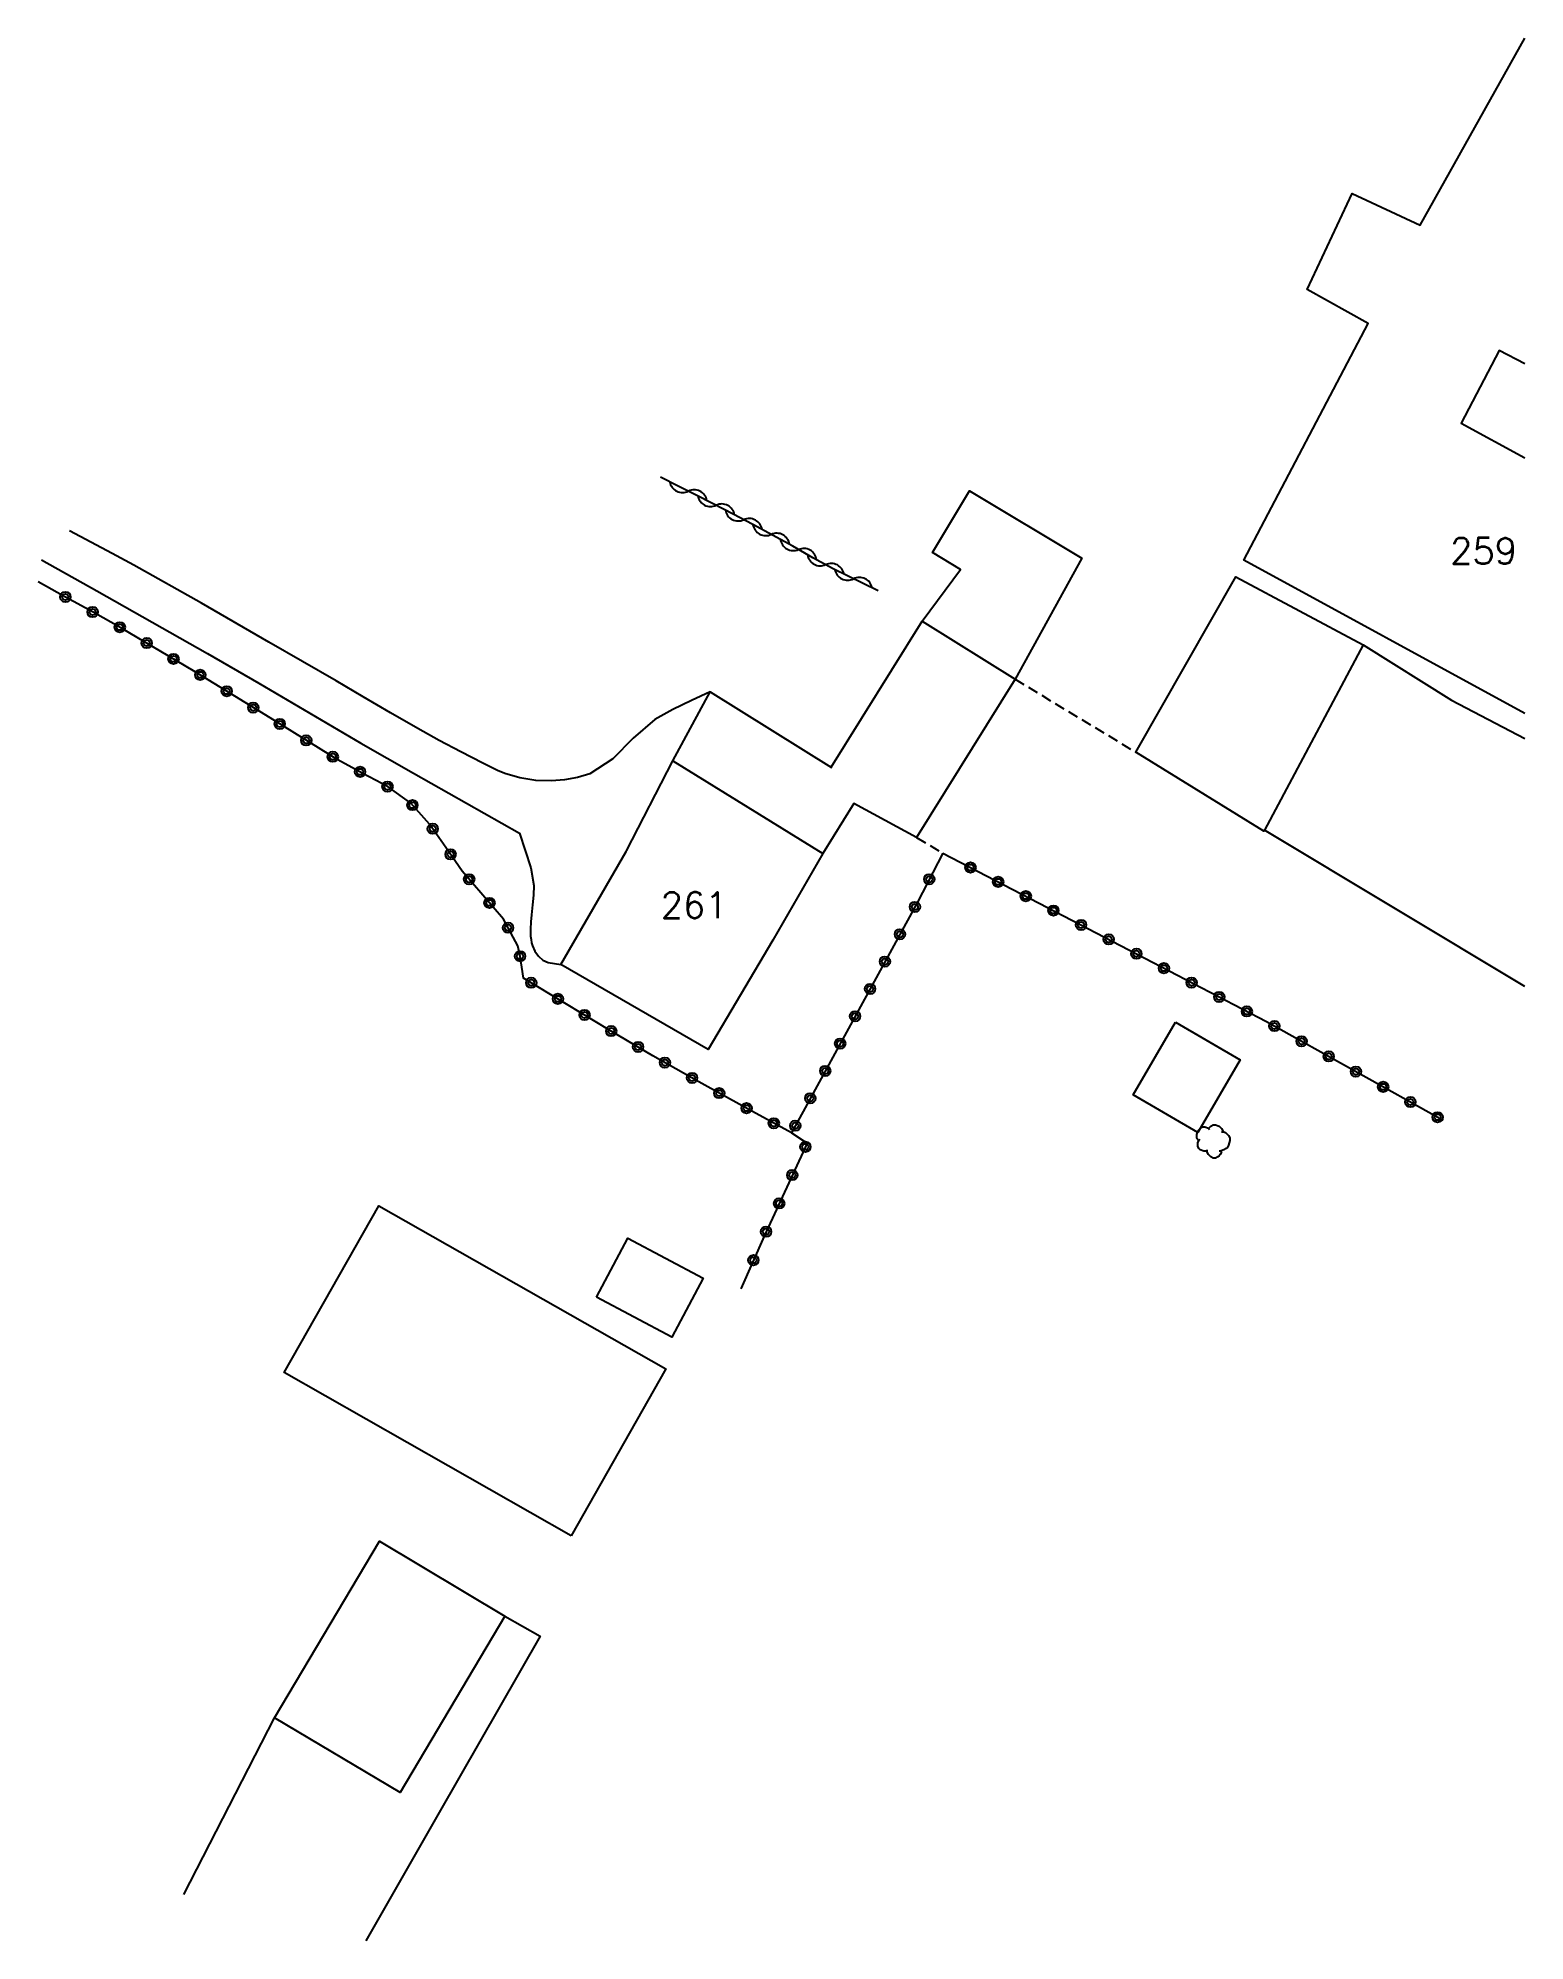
# Model space of a CAD drawing. Header units: millimetres. Extents: x 139000 to 140000, y 129196 to 129988.
# Drawn here: x 139928.4 to 140000, y 129883.6 to 129975.1 of the extents above; entities that cross this region are included whole.
import ezdxf
from ezdxf.enums import TextEntityAlignment as Align

# ---------------------------------------------------------------- set-up
doc = ezdxf.new("R2010")
doc.units = ezdxf.units.MM
doc.linetypes.add('DASHED', pattern=[0.75, 0.5, -0.25])
doc.layers.get('0').update_dxf_attribs({"linetype": 'CONTINUOUS'})
for name, color, linetype in [('W0017', 7, 'CONTINUOUS'), ('W0101', 7, 'CONTINUOUS'), ('W0104', 1, 'CONTINUOUS'), ('W0112', 1, 'DASHED'), ('W0300', 7, 'CONTINUOUS'), ('W0310', 3, 'CONTINUOUS'), ('W0323', 7, 'CONTINUOUS'), ('W0991', 7, 'CONTINUOUS')]:
    doc.layers.add(name, color=color, linetype=linetype)
doc.styles.get("Standard").update_dxf_attribs({"font": 'romans.shx', "width": 0.85})

msp = doc.modelspace()

# ---------------------------------------------------------------- texts
at = {"layer": 'W0991'}
for s, p in [('259', (139998.008, 129950.464)), ('261', (139960, 129933.418))]:
    msp.add_text(s, height=1.25, dxfattribs=at).set_placement(p, align=Align.MIDDLE_CENTER)

# ---------------------------------------------------------------- blocks, each defined once
blk = doc.blocks.new('T300')
for p, q in [((-0.8, 0.514), (-0.857, 0.343)), ((-0.857, 0.343), (-0.857, 0.171)), ((-0.857, 0.171), (-0.743, 0.057)), ((-0.686, 0.629), (-0.8, 0.514)), ((-0.8, -0.057), (-0.743, 0.057)), ((-0.743, 0.057), (-0.686, 0.114)), ((-0.571, 0.686), (-0.686, 0.629)), ((-0.457, 0.686), (-0.571, 0.686)), ((-0.286, 0.629), (-0.457, 0.686)), ((-0.286, 0.629), (-0.171, 0.743)), ((-0.229, 0.571), (-0.286, 0.629)), ((-0.171, 0.743), (-0.057, 0.8)), ((-0.057, 0.8), (0.057, 0.8)), ((0.057, 0.8), (0.229, 0.743)), ((0.229, 0.743), (0.343, 0.629)), ((0.343, 0.629), (0.4, 0.514)), ((0.457, 0.457), (0.343, 0.457)), ((0.4, 0.514), (0.4, 0.457)), ((0.571, 0.4), (0.457, 0.457)), ((0.571, 0.4), (0.686, 0.286)), ((0.686, 0.286), (0.743, 0.171)), ((0.743, 0.057), (0.686, -0.171)), ((0.743, 0.171), (0.743, 0.057)), ((-0.8, -0.171), (-0.8, -0.057)), ((-0.8, -0.229), (-0.8, -0.171)), ((-0.743, -0.343), (-0.8, -0.229)), ((-0.686, -0.4), (-0.743, -0.343)), ((-0.514, -0.457), (-0.686, -0.4)), ((-0.4, -0.457), (-0.514, -0.457)), ((-0.4, -0.457), (-0.343, -0.457)), ((-0.343, -0.457), (-0.343, -0.4)), ((-0.343, -0.514), (-0.343, -0.457)), ((-0.286, -0.629), (-0.343, -0.514)), ((-0.171, -0.743), (-0.286, -0.629)), ((-0.057, -0.8), (-0.171, -0.743)), ((0.057, -0.8), (-0.057, -0.8)), ((0.171, -0.743), (0.057, -0.8)), ((0.229, -0.686), (0.171, -0.743)), ((0.286, -0.457), (0.229, -0.457)), ((0.286, -0.629), (0.229, -0.686)), ((0.457, -0.4), (0.286, -0.457)), ((0.343, -0.514), (0.286, -0.629)), ((0.343, -0.514), (0.343, -0.457)), ((0.571, -0.343), (0.457, -0.4)), ((0.629, -0.286), (0.571, -0.343)), ((0.686, -0.171), (0.629, -0.286))]:
    blk.add_line(p, q)
blk = doc.blocks.new('t310o')
at = {"color": 0, "linetype": 'Continuous'}
for centre, start, end in [((-0.5, 0.375), 216.8699, 323.1304), ((0.5, -0.375), 36.8699, 143.1303)]:
    blk.add_arc(centre, 0.625, start, end, dxfattribs=at)
blk = doc.blocks.new('t323o')
at = {"color": 0, "linetype": 'Continuous'}
for radius in [0.25, 0.15]:
    blk.add_circle((0, 0), radius, dxfattribs=at)

# ---------------------------------------------------------------- linework, layer by layer
at = {"layer": 'W0017'}
for points in [[(139960.767, 129943.686), (139959.872, 129943.257), (139958.976, 129942.829), (139958.115, 129942.348), (139957.07, 129941.45), (139956.09, 129940.453), (139954.977, 129939.74), (139954.382, 129939.565), (139953.758, 129939.45), (139953.134, 129939.398), (139952.376, 129939.422), (139951.617, 129939.539), (139950.887, 129939.748), (139950.527, 129939.9), (139950.174, 129940.077), (139949.823, 129940.256), (139948.77, 129940.79), (139947.727, 129941.346), (139946.692, 129941.914), (139945.378, 129942.664), (139944.075, 129943.436), (139942.773, 129944.207), (139939.531, 129946.08), (139936.29, 129947.954), (139933.022, 129949.78), (139931.991, 129950.335), (139930.958, 129950.886), (139929.925, 129951.436)], [(139928.578, 129950.036), (139931.248, 129948.536), (139933.917, 129947.036), (139936.579, 129945.522), (139939.039, 129944.092), (139941.493, 129942.65), (139943.953, 129941.219), (139946.498, 129939.767), (139949.05, 129938.325), (139951.601, 129936.883), (139951.871, 129936.044), (139952.141, 129935.206), (139952.282, 129934.355), (139952.266, 129933.891), (139952.213, 129933.424), (139952.168, 129932.956), (139952.14, 129932.61), (139952.116, 129932.263), (139952.128, 129931.919), (139952.148, 129931.763), (139952.174, 129931.607), (139952.216, 129931.458), (139952.337, 129931.198), (139952.506, 129930.958), (139952.71, 129930.771), (139952.976, 129930.661), (139953.283, 129930.612), (139953.589, 129930.562)]]:
    msp.add_lwpolyline(points, dxfattribs=at)
at = {"layer": 'W0101'}
for points in [[(140000, 129942.636), (139986.468, 129950.018), (139992.445, 129961.411), (139989.517, 129963.05), (139991.681, 129967.672), (139994.957, 129966.138), (140000, 129975.148)], [(140000, 129959.469), (139998.766, 129960.116), (139996.93, 129956.616), (140000, 129954.941)]]:
    msp.add_lwpolyline(points, dxfattribs=at)
for points in [[(139992.211, 129945.95), (139987.457, 129937.027), (139987.428, 129936.973), (139981.26, 129940.781), (139986.077, 129949.218)], [(139958.97, 129940.362), (139966.196, 129935.903), (139963.787, 129931.729), (139963.787, 129931.734), (139960.671, 129926.475), (139953.589, 129930.562), (139956.728, 129936.001), (139956.742, 129936.029)], [(139954.083, 129903.067), (139940.261, 129910.923), (139944.823, 129918.949), (139958.645, 129911.093)], [(139939.796, 129894.306), (139944.848, 129902.799), (139950.895, 129899.202), (139945.843, 129890.709)]]:
    msp.add_lwpolyline(points, close=True, dxfattribs=at)
at = {"layer": 'W0104'}
for points in [[(139970.976, 129947.076), (139972.828, 129949.573), (139971.479, 129950.38), (139973.255, 129953.35), (139978.672, 129950.111), (139975.453, 129944.29)], [(139958.97, 129940.362), (139960.767, 129943.686), (139966.619, 129940.044), (139966.605, 129940.053), (139970.976, 129947.076), (139975.453, 129944.29), (139970.714, 129936.675), (139967.693, 129938.308), (139966.196, 129935.903)], [(139992.211, 129945.95), (139996.462, 129943.28), (140000, 129941.432)], [(140000, 129929.501), (139987.457, 129937.027)], [(139950.895, 129899.202), (139952.596, 129898.227), (139947.733, 129889.745), (139947.73, 129889.74), (139944.189, 129883.563)], [(139935.439, 129885.806), (139939.796, 129894.306)]]:
    msp.add_lwpolyline(points, dxfattribs=at)
for points in [[(139983.178, 129927.785), (139986.295, 129925.968), (139984.255, 129922.468), (139981.138, 129924.285)], [(139955.299, 129914.546), (139956.813, 129917.393), (139960.437, 129915.465), (139958.923, 129912.618)]]:
    msp.add_lwpolyline(points, close=True, dxfattribs=at)
at = {"layer": 'W0112'}
for points in [[(139975.453, 129944.29), (139981.26, 129940.781)], [(139970.714, 129936.675), (139971.975, 129935.918)]]:
    msp.add_lwpolyline(points, dxfattribs=at)
at = {"layer": 'W0310'}
msp.add_lwpolyline([(139968.855, 129948.546), (139968.134, 129948.897), (139967.414, 129949.248), (139966.698, 129949.609), (139965.717, 129950.138), (139964.746, 129950.686), (139963.771, 129951.227), (139962.823, 129951.736), (139961.873, 129952.239), (139960.918, 129952.735), (139960.074, 129953.163), (139959.228, 129953.586), (139958.381, 129954.008)], dxfattribs=at)
at = {"layer": 'W0323'}
for points in [[(139964.681, 129922.451), (139962.455, 129923.682), (139960.228, 129924.912), (139958.016, 129926.167), (139955.93, 129927.399), (139953.857, 129928.654), (139951.784, 129929.908), (139951.705, 129930.428), (139951.625, 129930.948), (139951.508, 129931.452), (139950.825, 129932.74), (139949.833, 129933.894), (139948.837, 129935.045), (139948.051, 129936.183), (139947.263, 129937.318), (139946.357, 129938.322), (139945.265, 129939.104), (139944.058, 129939.756), (139942.85, 129940.409), (139939.378, 129942.553), (139935.907, 129944.696), (139932.394, 129946.769), (139931.071, 129947.509), (139929.743, 129948.24), (139928.415, 129948.97)], [(139971.975, 129935.918), (139970.751, 129933.553), (139964.681, 129922.451), (139965.44, 129921.962), (139963.366, 129917.486), (139962.254, 129914.955)], [(139971.975, 129935.918), (139977.008, 129933.309), (139987.56, 129927.808), (139996.062, 129923.059)]]:
    msp.add_lwpolyline(points, dxfattribs=at)

# ---------------------------------------------------------------- block references
at = {"layer": 'W0300', "rotation": 359.9999899823337}
msp.add_blockref('T300', (139985.047, 129922.038), dxfattribs=at)
at = {"layer": 'W0310'}
for p, rotation in [((139959.723, 129953.338), 153.434948822922), ((139961.061, 129952.661), 152.5539111046732), ((139962.39, 129951.965), 152.0999579785656), ((139963.713, 129951.258), 151.7677668812635), ((139965.024, 129950.529), 150.5610672262378), ((139966.337, 129949.804), 151.66442667633), ((139967.673, 129949.122), 154.0107664153613)]:
    msp.add_blockref('t310o', p, dxfattribs=dict(at, rotation=rotation))
at = {"layer": 'W0323'}
for p, rotation in [((139929.729, 129948.247), 151.2024576654037), ((139931.044, 129947.524), 151.16933546341), ((139932.353, 129946.792), 150.780194200352), ((139933.645, 129946.031), 149.4554028938805), ((139934.937, 129945.268), 149.4554028938805), ((139936.225, 129944.5), 148.3087629950085), ((139937.501, 129943.712), 148.3087629950085), ((139938.778, 129942.924), 148.3087629950085), ((139940.054, 129942.136), 148.3041919728964), ((139941.33, 129941.347), 148.3041919728964), ((139942.607, 129940.559), 148.3041919728964), ((139943.918, 129939.832), 151.6059885469363), ((139945.238, 129939.119), 151.6228687658094), ((139946.441, 129938.229), 132.0627922433543), ((139947.419, 129937.093), 124.7712086711141), ((139948.274, 129935.861), 124.6322717786673), ((139973.307, 129935.228), 332.5987384396754), ((139949.17, 129934.66), 130.8707661458433), ((139971.324, 129934.66), 242.6362854548149), ((139974.638, 129934.537), 332.5987384396754), ((139950.15, 129933.525), 130.6829706825724), ((139970.629, 129933.33), 241.3324404473759), ((139975.97, 129933.847), 332.5987384396754), ((139951.043, 129932.329), 117.9360906885654), ((139977.301, 129933.156), 332.4659338833928), ((139978.632, 129932.463), 332.4659338833928), ((139969.91, 129932.014), 241.3324404473759), ((139979.962, 129931.769), 332.4659338833928), ((139951.623, 129930.958), 103.0693178952525), ((139969.19, 129930.698), 241.3324404473759), ((139981.292, 129931.076), 332.4659338833928), ((139952.158, 129929.682), 148.8294003969292), ((139982.622, 129930.382), 332.4659338833928), ((139983.952, 129929.689), 332.4659338833928), ((139953.442, 129928.905), 148.8294003969292), ((139968.471, 129929.382), 241.3324404473759), ((139985.282, 129928.996), 332.4659338833928), ((139954.725, 129928.129), 148.8091700886493), ((139967.751, 129928.066), 241.3324404473759), ((139986.612, 129928.302), 332.4659338833928), ((139956.009, 129927.353), 149.4337301107008), ((139987.936, 129927.598), 330.8133900598828), ((139989.246, 129926.866), 330.8133900598828), ((139957.3, 129926.59), 149.4337301107008), ((139967.031, 129926.75), 241.3324404473759), ((139990.556, 129926.135), 330.8133900598828), ((139958.598, 129925.837), 150.43116351089), ((139959.902, 129925.097), 150.43116351089), ((139966.312, 129925.434), 241.3324404473759), ((139991.865, 129925.403), 330.8133900598828), ((139961.213, 129924.368), 151.0875796150987), ((139965.592, 129924.118), 241.3324404473759), ((139993.175, 129924.672), 330.8133900598828), ((139962.526, 129923.643), 151.0569725578725), ((139994.484, 129923.94), 330.8133900598828), ((139995.794, 129923.209), 330.8133900598828), ((139963.839, 129922.917), 151.0569725578725), ((139964.873, 129922.801), 241.3324404473759), ((139965.357, 129921.783), 245.1388736456059), ((139964.726, 129920.422), 245.1388736456059), ((139964.096, 129919.061), 245.1388736456059), ((139963.465, 129917.7), 245.1388736456059), ((139962.857, 129916.328), 246.2816168836821)]:
    msp.add_blockref('t323o', p, dxfattribs=dict(at, rotation=rotation))

msp.set_redraw_order([(e.dxf.handle, doc.entitydb.next_handle()) for e in msp.query("TEXT MTEXT ATTDEF DIMENSION ARC_DIMENSION")])  # texts and dimensions are drawn at this point

doc.saveas('drawing.dxf')
